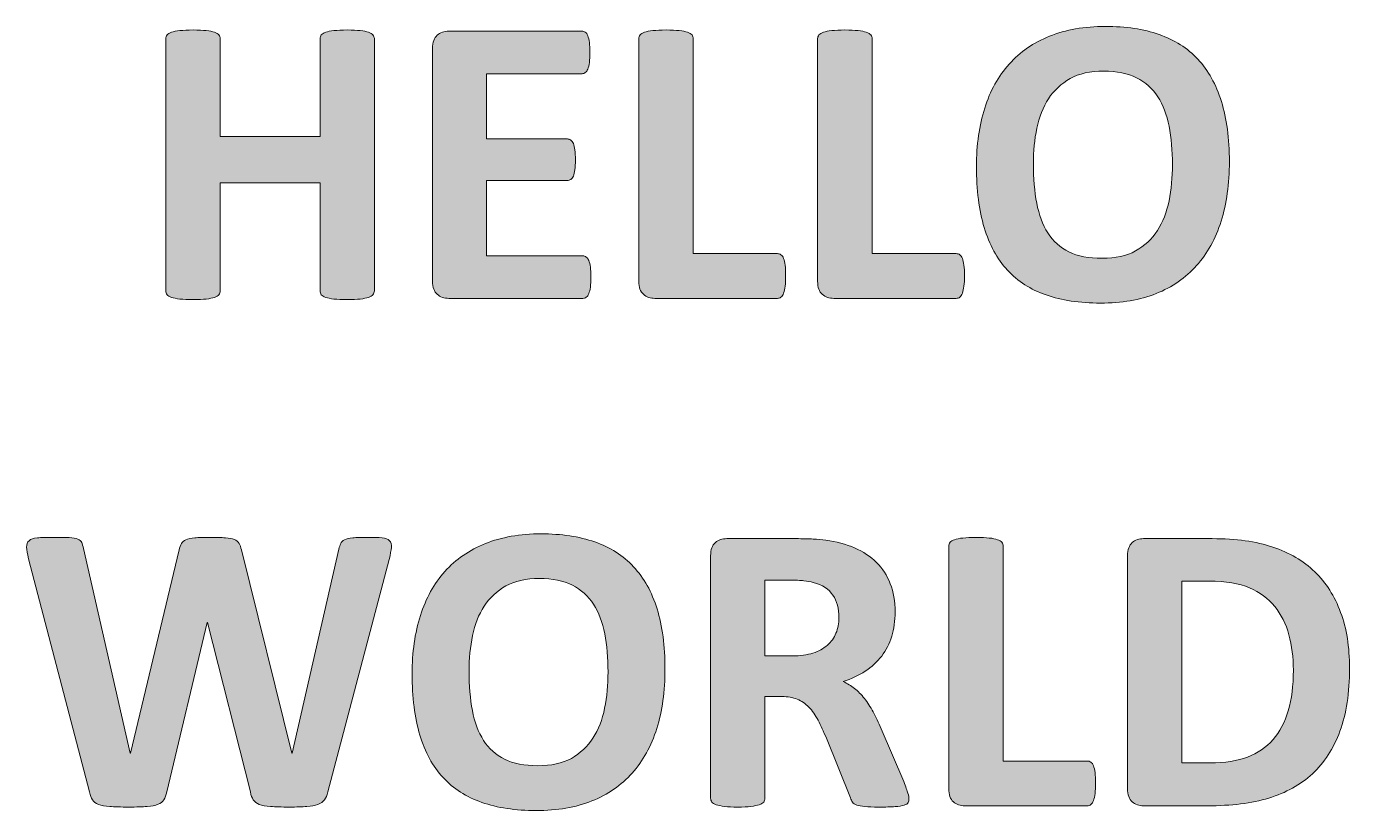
# Model space of a CAD drawing. Header units: inches. Extents: x 1 to 2.04, y -0.96 to -0.34.
import ezdxf

# ---------------------------------------------------------------- set-up
doc = ezdxf.new("R2010")
doc.units = ezdxf.units.IN
doc.header["$MEASUREMENT"] = 0
doc.layers.add('Layer 1', color=7, linetype='Continuous', lineweight=0)

# ---------------------------------------------------------------- blocks, each defined once
blk = doc.blocks.new('Block_0')
at = {"layer": 'Layer 1', "true_color": 0x231f20, "transparency": 33554687}
h = blk.add_hatch(color=250, dxfattribs=at)
h.dxf.hatch_style = 2
edge = h.paths.add_edge_path()
edge.add_spline(control_points=[(1.2745, -0.5493), (1.2745, -0.5504), (1.2741, -0.5514), (1.2734, -0.5523), (1.2727, -0.5531), (1.2716, -0.5538), (1.2699, -0.5544), (1.2683, -0.5549), (1.2661, -0.5554), (1.2634, -0.5557), (1.2607, -0.556), (1.2573, -0.5562), (1.2532, -0.5562), (1.2489, -0.5562), (1.2454, -0.556), (1.2427, -0.5557), (1.2399, -0.5554), (1.2377, -0.5549), (1.2362, -0.5544), (1.2346, -0.5538), (1.2334, -0.5531), (1.2327, -0.5523), (1.232, -0.5514), (1.2317, -0.5504), (1.2317, -0.5493), (1.2317, -0.5493), (1.2317, -0.4642), (1.2317, -0.4642), (1.2317, -0.4642), (1.1529, -0.4642), (1.1529, -0.4642), (1.1529, -0.4642), (1.1529, -0.5493), (1.1529, -0.5493), (1.1529, -0.5504), (1.1526, -0.5514), (1.1519, -0.5523), (1.1513, -0.5531), (1.1501, -0.5538), (1.1485, -0.5544), (1.1469, -0.5549), (1.1447, -0.5554), (1.142, -0.5557), (1.1393, -0.556), (1.1358, -0.5562), (1.1316, -0.5562), (1.1275, -0.5562), (1.124, -0.556), (1.1212, -0.5557), (1.1185, -0.5554), (1.1163, -0.5549), (1.1147, -0.5544), (1.113, -0.5538), (1.1119, -0.5531), (1.1112, -0.5523), (1.1104, -0.5514), (1.1101, -0.5504), (1.1101, -0.5493), (1.1101, -0.5493), (1.1101, -0.3504), (1.1101, -0.3504), (1.1101, -0.3494), (1.1104, -0.3484), (1.1112, -0.3475), (1.1119, -0.3466), (1.113, -0.3459), (1.1147, -0.3454), (1.1163, -0.3448), (1.1185, -0.3444), (1.1212, -0.3441), (1.124, -0.3438), (1.1275, -0.3436), (1.1316, -0.3436), (1.1358, -0.3436), (1.1393, -0.3438), (1.142, -0.3441), (1.1447, -0.3444), (1.1469, -0.3448), (1.1485, -0.3454), (1.1501, -0.3459), (1.1513, -0.3466), (1.1519, -0.3475), (1.1526, -0.3484), (1.1529, -0.3494), (1.1529, -0.3504), (1.1529, -0.3504), (1.1529, -0.4277), (1.1529, -0.4277), (1.1529, -0.4277), (1.2317, -0.4277), (1.2317, -0.4277), (1.2317, -0.4277), (1.2317, -0.3504), (1.2317, -0.3504), (1.2317, -0.3494), (1.232, -0.3484), (1.2327, -0.3475), (1.2334, -0.3466), (1.2346, -0.3459), (1.2362, -0.3454), (1.2377, -0.3448), (1.2399, -0.3444), (1.2427, -0.3441), (1.2454, -0.3438), (1.2489, -0.3436), (1.2532, -0.3436), (1.2573, -0.3436), (1.2607, -0.3438), (1.2634, -0.3441), (1.2661, -0.3444), (1.2683, -0.3448), (1.2699, -0.3454), (1.2716, -0.3459), (1.2727, -0.3466), (1.2734, -0.3475), (1.2741, -0.3484), (1.2745, -0.3494), (1.2745, -0.3504), (1.2745, -0.3504), (1.2745, -0.5493), (1.2745, -0.5493)], knot_values=[0, 0, 0, 0, 1, 1, 1, 2, 2, 2, 3, 3, 3, 4, 4, 4, 5, 5, 5, 6, 6, 6, 7, 7, 7, 8, 8, 8, 9, 9, 9, 10, 10, 10, 11, 11, 11, 12, 12, 12, 13, 13, 13, 14, 14, 14, 15, 15, 15, 16, 16, 16, 17, 17, 17, 18, 18, 18, 19, 19, 19, 20, 20, 20, 21, 21, 21, 22, 22, 22, 23, 23, 23, 24, 24, 24, 25, 25, 25, 26, 26, 26, 27, 27, 27, 28, 28, 28, 29, 29, 29, 30, 30, 30, 31, 31, 31, 32, 32, 32, 33, 33, 33, 34, 34, 34, 35, 35, 35, 36, 36, 36, 37, 37, 37, 38, 38, 38, 39, 39, 39, 40, 40, 40, 40], degree=3, periodic=0)
h = blk.add_hatch(color=250, dxfattribs=at)
h.dxf.hatch_style = 2
edge = h.paths.add_edge_path()
edge.add_spline(control_points=[(1.5987, -0.5373), (1.5987, -0.5405), (1.5986, -0.5433), (1.5983, -0.5455), (1.598, -0.5477), (1.5976, -0.5496), (1.5971, -0.551), (1.5965, -0.5525), (1.5959, -0.5536), (1.595, -0.5542), (1.5942, -0.5549), (1.5933, -0.5552), (1.5922, -0.5552), (1.5922, -0.5552), (1.4957, -0.5552), (1.4957, -0.5552), (1.4921, -0.5552), (1.4891, -0.5541), (1.4866, -0.552), (1.4842, -0.5499), (1.483, -0.5465), (1.483, -0.5417), (1.483, -0.5417), (1.483, -0.3504), (1.483, -0.3504), (1.483, -0.3494), (1.4833, -0.3484), (1.484, -0.3475), (1.4847, -0.3466), (1.4859, -0.3459), (1.4875, -0.3454), (1.4892, -0.3448), (1.4914, -0.3444), (1.4941, -0.3441), (1.4969, -0.3438), (1.5003, -0.3436), (1.5045, -0.3436), (1.5087, -0.3436), (1.5122, -0.3438), (1.5149, -0.3441), (1.5176, -0.3444), (1.5198, -0.3448), (1.5214, -0.3454), (1.523, -0.3459), (1.5242, -0.3466), (1.5249, -0.3475), (1.5256, -0.3484), (1.5259, -0.3494), (1.5259, -0.3504), (1.5259, -0.3504), (1.5259, -0.5199), (1.5259, -0.5199), (1.5259, -0.5199), (1.5922, -0.5199), (1.5922, -0.5199), (1.5933, -0.5199), (1.5942, -0.5202), (1.595, -0.5208), (1.5959, -0.5214), (1.5965, -0.5223), (1.5971, -0.5237), (1.5976, -0.5251), (1.598, -0.5268), (1.5983, -0.5291), (1.5986, -0.5313), (1.5987, -0.534), (1.5987, -0.5373)], knot_values=[0, 0, 0, 0, 1, 1, 1, 2, 2, 2, 3, 3, 3, 4, 4, 4, 5, 5, 5, 6, 6, 6, 7, 7, 7, 8, 8, 8, 9, 9, 9, 10, 10, 10, 11, 11, 11, 12, 12, 12, 13, 13, 13, 14, 14, 14, 15, 15, 15, 16, 16, 16, 17, 17, 17, 18, 18, 18, 19, 19, 19, 20, 20, 20, 21, 21, 21, 22, 22, 22, 22], degree=3, periodic=0)
h = blk.add_hatch(color=250, dxfattribs=at)
h.dxf.hatch_style = 2
edge = h.paths.add_edge_path()
edge.add_spline(control_points=[(1.7397, -0.5373), (1.7397, -0.5405), (1.7395, -0.5433), (1.7392, -0.5455), (1.739, -0.5477), (1.7386, -0.5496), (1.738, -0.551), (1.7375, -0.5525), (1.7368, -0.5536), (1.736, -0.5542), (1.7352, -0.5549), (1.7342, -0.5552), (1.7331, -0.5552), (1.7331, -0.5552), (1.6366, -0.5552), (1.6366, -0.5552), (1.633, -0.5552), (1.63, -0.5541), (1.6276, -0.552), (1.6251, -0.5499), (1.6239, -0.5465), (1.6239, -0.5417), (1.6239, -0.5417), (1.6239, -0.3504), (1.6239, -0.3504), (1.6239, -0.3494), (1.6243, -0.3484), (1.625, -0.3475), (1.6257, -0.3466), (1.6269, -0.3459), (1.6285, -0.3454), (1.6301, -0.3448), (1.6323, -0.3444), (1.6351, -0.3441), (1.6378, -0.3438), (1.6413, -0.3436), (1.6454, -0.3436), (1.6496, -0.3436), (1.6531, -0.3438), (1.6558, -0.3441), (1.6585, -0.3444), (1.6607, -0.3448), (1.6623, -0.3454), (1.664, -0.3459), (1.6651, -0.3466), (1.6658, -0.3475), (1.6665, -0.3484), (1.6669, -0.3494), (1.6669, -0.3504), (1.6669, -0.3504), (1.6669, -0.5199), (1.6669, -0.5199), (1.6669, -0.5199), (1.7331, -0.5199), (1.7331, -0.5199), (1.7342, -0.5199), (1.7352, -0.5202), (1.736, -0.5208), (1.7368, -0.5214), (1.7375, -0.5223), (1.738, -0.5237), (1.7386, -0.5251), (1.739, -0.5268), (1.7392, -0.5291), (1.7395, -0.5313), (1.7397, -0.534), (1.7397, -0.5373)], knot_values=[0, 0, 0, 0, 1, 1, 1, 2, 2, 2, 3, 3, 3, 4, 4, 4, 5, 5, 5, 6, 6, 6, 7, 7, 7, 8, 8, 8, 9, 9, 9, 10, 10, 10, 11, 11, 11, 12, 12, 12, 13, 13, 13, 14, 14, 14, 15, 15, 15, 16, 16, 16, 17, 17, 17, 18, 18, 18, 19, 19, 19, 20, 20, 20, 21, 21, 21, 22, 22, 22, 22], degree=3, periodic=0)
h = blk.add_hatch(color=250, dxfattribs=at)
h.dxf.hatch_style = 2
edge = h.paths.add_edge_path()
edge.add_spline(control_points=[(1.9036, -0.4497), (1.9036, -0.4387), (1.9027, -0.4286), (1.9009, -0.4195), (1.8992, -0.4105), (1.8963, -0.4027), (1.8921, -0.3963), (1.8879, -0.3898), (1.8823, -0.3848), (1.8754, -0.3813), (1.8684, -0.3778), (1.8598, -0.376), (1.8494, -0.376), (1.8388, -0.376), (1.83, -0.378), (1.823, -0.3819), (1.8159, -0.3859), (1.8102, -0.3912), (1.8059, -0.3978), (1.8016, -0.4044), (1.7985, -0.4122), (1.7967, -0.421), (1.7949, -0.4298), (1.794, -0.4392), (1.794, -0.4491), (1.794, -0.4606), (1.7949, -0.4709), (1.7966, -0.4801), (1.7984, -0.4892), (1.8013, -0.4971), (1.8054, -0.5036), (1.8095, -0.5101), (1.8151, -0.5151), (1.822, -0.5185), (1.829, -0.5219), (1.8377, -0.5236), (1.8482, -0.5236), (1.8587, -0.5236), (1.8675, -0.5217), (1.8746, -0.5178), (1.8816, -0.5138), (1.8873, -0.5085), (1.8917, -0.5018), (1.896, -0.4951), (1.8991, -0.4872), (1.9009, -0.4783), (1.9027, -0.4693), (1.9036, -0.4598), (1.9036, -0.4497)], knot_values=[0, 0, 0, 0, 1, 1, 1, 2, 2, 2, 3, 3, 3, 4, 4, 4, 5, 5, 5, 6, 6, 6, 7, 7, 7, 8, 8, 8, 9, 9, 9, 10, 10, 10, 11, 11, 11, 12, 12, 12, 13, 13, 13, 14, 14, 14, 15, 15, 15, 16, 16, 16, 16], degree=3, periodic=0)
edge = h.paths.add_edge_path()
edge.add_spline(control_points=[(1.9485, -0.4474), (1.9485, -0.4649), (1.9463, -0.4805), (1.942, -0.4943), (1.9376, -0.5081), (1.9312, -0.5198), (1.9226, -0.5294), (1.914, -0.539), (1.9034, -0.5463), (1.8908, -0.5514), (1.8781, -0.5564), (1.8635, -0.5589), (1.8469, -0.5589), (1.8305, -0.5589), (1.8162, -0.5568), (1.804, -0.5525), (1.7918, -0.5482), (1.7816, -0.5417), (1.7735, -0.5329), (1.7654, -0.5241), (1.7593, -0.5129), (1.7552, -0.4994), (1.7511, -0.4858), (1.7491, -0.4697), (1.7491, -0.4512), (1.7491, -0.4341), (1.7513, -0.4188), (1.7556, -0.4052), (1.7599, -0.3916), (1.7664, -0.38), (1.775, -0.3705), (1.7835, -0.3609), (1.7941, -0.3536), (1.8068, -0.3485), (1.8194, -0.3434), (1.8341, -0.3408), (1.8508, -0.3408), (1.8668, -0.3408), (1.8808, -0.3429), (1.8931, -0.3472), (1.9053, -0.3514), (1.9155, -0.3579), (1.9237, -0.3667), (1.9318, -0.3755), (1.938, -0.3866), (1.9422, -0.4), (1.9464, -0.4134), (1.9485, -0.4292), (1.9485, -0.4474)], knot_values=[0, 0, 0, 0, 1, 1, 1, 2, 2, 2, 3, 3, 3, 4, 4, 4, 5, 5, 5, 6, 6, 6, 7, 7, 7, 8, 8, 8, 9, 9, 9, 10, 10, 10, 11, 11, 11, 12, 12, 12, 13, 13, 13, 14, 14, 14, 15, 15, 15, 16, 16, 16, 16], degree=3, periodic=0)
h = blk.add_hatch(color=250, dxfattribs=at)
h.dxf.hatch_style = 2
edge = h.paths.add_edge_path()
edge.add_spline(control_points=[(1.4452, -0.5384), (1.4452, -0.5416), (1.4451, -0.5442), (1.4448, -0.5463), (1.4445, -0.5484), (1.4441, -0.5501), (1.4436, -0.5514), (1.443, -0.5527), (1.4424, -0.5537), (1.4416, -0.5543), (1.4407, -0.5549), (1.4398, -0.5552), (1.4389, -0.5552), (1.4389, -0.5552), (1.3331, -0.5552), (1.3331, -0.5552), (1.3295, -0.5552), (1.3265, -0.5541), (1.324, -0.552), (1.3216, -0.5499), (1.3204, -0.5465), (1.3204, -0.5417), (1.3204, -0.5417), (1.3204, -0.3581), (1.3204, -0.3581), (1.3204, -0.3533), (1.3216, -0.3499), (1.324, -0.3478), (1.3265, -0.3456), (1.3295, -0.3446), (1.3331, -0.3446), (1.3331, -0.3446), (1.4382, -0.3446), (1.4382, -0.3446), (1.4392, -0.3446), (1.4401, -0.3448), (1.4408, -0.3454), (1.4416, -0.3459), (1.4422, -0.3469), (1.4428, -0.3482), (1.4433, -0.3496), (1.4437, -0.3513), (1.444, -0.3534), (1.4443, -0.3556), (1.4444, -0.3582), (1.4444, -0.3615), (1.4444, -0.3645), (1.4443, -0.3671), (1.444, -0.3692), (1.4437, -0.3714), (1.4433, -0.3731), (1.4428, -0.3744), (1.4422, -0.3757), (1.4416, -0.3766), (1.4408, -0.3772), (1.4401, -0.3778), (1.4392, -0.3781), (1.4382, -0.3781), (1.4382, -0.3781), (1.363, -0.3781), (1.363, -0.3781), (1.363, -0.3781), (1.363, -0.4295), (1.363, -0.4295), (1.363, -0.4295), (1.4267, -0.4295), (1.4267, -0.4295), (1.4276, -0.4295), (1.4285, -0.4298), (1.4293, -0.4304), (1.4302, -0.431), (1.4308, -0.432), (1.4314, -0.4332), (1.4319, -0.4344), (1.4323, -0.4361), (1.4326, -0.4382), (1.4329, -0.4404), (1.433, -0.4429), (1.433, -0.446), (1.433, -0.4491), (1.4329, -0.4517), (1.4326, -0.4538), (1.4323, -0.4559), (1.4319, -0.4575), (1.4314, -0.4588), (1.4308, -0.46), (1.4302, -0.4609), (1.4293, -0.4614), (1.4285, -0.462), (1.4276, -0.4623), (1.4267, -0.4623), (1.4267, -0.4623), (1.363, -0.4623), (1.363, -0.4623), (1.363, -0.4623), (1.363, -0.5217), (1.363, -0.5217), (1.363, -0.5217), (1.4389, -0.5217), (1.4389, -0.5217), (1.4398, -0.5217), (1.4407, -0.522), (1.4416, -0.5226), (1.4424, -0.5232), (1.443, -0.5241), (1.4436, -0.5254), (1.4441, -0.5267), (1.4445, -0.5284), (1.4448, -0.5305), (1.4451, -0.5326), (1.4452, -0.5353), (1.4452, -0.5384)], knot_values=[0, 0, 0, 0, 1, 1, 1, 2, 2, 2, 3, 3, 3, 4, 4, 4, 5, 5, 5, 6, 6, 6, 7, 7, 7, 8, 8, 8, 9, 9, 9, 10, 10, 10, 11, 11, 11, 12, 12, 12, 13, 13, 13, 14, 14, 14, 15, 15, 15, 16, 16, 16, 17, 17, 17, 18, 18, 18, 19, 19, 19, 20, 20, 20, 21, 21, 21, 22, 22, 22, 23, 23, 23, 24, 24, 24, 25, 25, 25, 26, 26, 26, 27, 27, 27, 28, 28, 28, 29, 29, 29, 30, 30, 30, 31, 31, 31, 32, 32, 32, 33, 33, 33, 34, 34, 34, 35, 35, 35, 36, 36, 36, 37, 37, 37, 37], degree=3, periodic=0)
h = blk.add_hatch(color=250, dxfattribs=at)
h.dxf.hatch_style = 2
edge = h.paths.add_edge_path()
edge.add_spline(control_points=[(1.2379, -0.9443), (1.2372, -0.9469), (1.2363, -0.949), (1.2352, -0.9505), (1.234, -0.9521), (1.2323, -0.9533), (1.23, -0.9541), (1.2278, -0.9549), (1.2248, -0.9555), (1.2213, -0.9558), (1.2177, -0.956), (1.2131, -0.9562), (1.2076, -0.9562), (1.2014, -0.9562), (1.1964, -0.956), (1.1927, -0.9558), (1.189, -0.9555), (1.186, -0.9549), (1.1838, -0.9541), (1.1817, -0.9533), (1.1801, -0.9521), (1.1791, -0.9505), (1.1781, -0.949), (1.1774, -0.9469), (1.1768, -0.9443), (1.1768, -0.9443), (1.1431, -0.8108), (1.1431, -0.8108), (1.1431, -0.8108), (1.1428, -0.8108), (1.1428, -0.8108), (1.1428, -0.8108), (1.1109, -0.9443), (1.1109, -0.9443), (1.1104, -0.9468), (1.1096, -0.9488), (1.1086, -0.9504), (1.1077, -0.952), (1.1061, -0.9532), (1.104, -0.954), (1.1019, -0.9549), (1.099, -0.9555), (1.0954, -0.9558), (1.0917, -0.956), (1.0869, -0.9562), (1.081, -0.9562), (1.0747, -0.9562), (1.0696, -0.956), (1.0659, -0.9558), (1.0622, -0.9555), (1.0592, -0.9549), (1.057, -0.9541), (1.0549, -0.9533), (1.0533, -0.9521), (1.0523, -0.9505), (1.0513, -0.949), (1.0505, -0.9469), (1.0499, -0.9443), (1.0499, -0.9443), (1.002, -0.7605), (1.002, -0.7605), (1.001, -0.7566), (1.0005, -0.7536), (1.0004, -0.7513), (1.0003, -0.7491), (1.0009, -0.7474), (1.0023, -0.7462), (1.0036, -0.745), (1.0058, -0.7443), (1.0089, -0.744), (1.012, -0.7437), (1.0163, -0.7436), (1.0219, -0.7436), (1.027, -0.7436), (1.031, -0.7437), (1.034, -0.7438), (1.037, -0.744), (1.0392, -0.7444), (1.0408, -0.745), (1.0423, -0.7456), (1.0433, -0.7464), (1.0439, -0.7476), (1.0444, -0.7487), (1.0448, -0.7503), (1.0452, -0.7524), (1.0452, -0.7524), (1.0821, -0.9137), (1.0821, -0.9137), (1.0821, -0.9137), (1.0823, -0.9137), (1.0823, -0.9137), (1.0823, -0.9137), (1.1207, -0.7535), (1.1207, -0.7535), (1.1211, -0.7515), (1.1217, -0.7498), (1.1224, -0.7485), (1.1231, -0.7472), (1.1243, -0.7462), (1.126, -0.7455), (1.1276, -0.7448), (1.13, -0.7443), (1.1329, -0.744), (1.1358, -0.7437), (1.1397, -0.7436), (1.1446, -0.7436), (1.1498, -0.7436), (1.154, -0.7437), (1.1571, -0.7439), (1.1601, -0.7441), (1.1625, -0.7446), (1.1642, -0.7453), (1.1659, -0.746), (1.1671, -0.747), (1.1679, -0.7483), (1.1686, -0.7496), (1.1692, -0.7514), (1.1697, -0.7535), (1.1697, -0.7535), (1.2094, -0.9137), (1.2094, -0.9137), (1.2094, -0.9137), (1.2097, -0.9137), (1.2097, -0.9137), (1.2097, -0.9137), (1.2466, -0.7529), (1.2466, -0.7529), (1.247, -0.7511), (1.2474, -0.7496), (1.248, -0.7484), (1.2485, -0.7472), (1.2495, -0.7462), (1.251, -0.7455), (1.2526, -0.7448), (1.2547, -0.7443), (1.2576, -0.744), (1.2604, -0.7437), (1.2643, -0.7436), (1.2694, -0.7436), (1.2742, -0.7436), (1.2779, -0.7437), (1.2806, -0.744), (1.2832, -0.7443), (1.2852, -0.745), (1.2864, -0.7462), (1.2876, -0.7474), (1.2881, -0.7492), (1.2879, -0.7515), (1.2877, -0.7538), (1.2872, -0.757), (1.2862, -0.761), (1.2862, -0.761), (1.2379, -0.9443), (1.2379, -0.9443)], knot_values=[0, 0, 0, 0, 1, 1, 1, 2, 2, 2, 3, 3, 3, 4, 4, 4, 5, 5, 5, 6, 6, 6, 7, 7, 7, 8, 8, 8, 9, 9, 9, 10, 10, 10, 11, 11, 11, 12, 12, 12, 13, 13, 13, 14, 14, 14, 15, 15, 15, 16, 16, 16, 17, 17, 17, 18, 18, 18, 19, 19, 19, 20, 20, 20, 21, 21, 21, 22, 22, 22, 23, 23, 23, 24, 24, 24, 25, 25, 25, 26, 26, 26, 27, 27, 27, 28, 28, 28, 29, 29, 29, 30, 30, 30, 31, 31, 31, 32, 32, 32, 33, 33, 33, 34, 34, 34, 35, 35, 35, 36, 36, 36, 37, 37, 37, 38, 38, 38, 39, 39, 39, 40, 40, 40, 41, 41, 41, 42, 42, 42, 43, 43, 43, 44, 44, 44, 45, 45, 45, 46, 46, 46, 47, 47, 47, 48, 48, 48, 49, 49, 49, 50, 50, 50, 51, 51, 51, 51], degree=3, periodic=0)
h = blk.add_hatch(color=250, dxfattribs=at)
h.dxf.hatch_style = 2
edge = h.paths.add_edge_path()
edge.add_spline(control_points=[(1.4587, -0.8497), (1.4587, -0.8387), (1.4579, -0.8286), (1.4561, -0.8195), (1.4544, -0.8105), (1.4514, -0.8027), (1.4473, -0.7963), (1.4431, -0.7898), (1.4375, -0.7848), (1.4306, -0.7813), (1.4236, -0.7778), (1.4149, -0.776), (1.4045, -0.776), (1.394, -0.776), (1.3852, -0.778), (1.3782, -0.7819), (1.3711, -0.7859), (1.3654, -0.7912), (1.3611, -0.7978), (1.3567, -0.8044), (1.3537, -0.8121), (1.3519, -0.821), (1.3501, -0.8298), (1.3492, -0.8392), (1.3492, -0.8491), (1.3492, -0.8606), (1.3501, -0.8709), (1.3518, -0.8801), (1.3535, -0.8892), (1.3565, -0.8971), (1.3606, -0.9036), (1.3647, -0.9101), (1.3702, -0.9151), (1.3772, -0.9185), (1.3841, -0.9219), (1.3929, -0.9236), (1.4034, -0.9236), (1.4139, -0.9236), (1.4227, -0.9217), (1.4298, -0.9178), (1.4368, -0.9138), (1.4425, -0.9085), (1.4468, -0.9018), (1.4512, -0.8951), (1.4543, -0.8872), (1.456, -0.8783), (1.4578, -0.8693), (1.4587, -0.8598), (1.4587, -0.8497)], knot_values=[0, 0, 0, 0, 1, 1, 1, 2, 2, 2, 3, 3, 3, 4, 4, 4, 5, 5, 5, 6, 6, 6, 7, 7, 7, 8, 8, 8, 9, 9, 9, 10, 10, 10, 11, 11, 11, 12, 12, 12, 13, 13, 13, 14, 14, 14, 15, 15, 15, 16, 16, 16, 16], degree=3, periodic=0)
edge = h.paths.add_edge_path()
edge.add_spline(control_points=[(1.5036, -0.8474), (1.5036, -0.8649), (1.5015, -0.8805), (1.4971, -0.8943), (1.4928, -0.9081), (1.4863, -0.9198), (1.4778, -0.9294), (1.4692, -0.939), (1.4586, -0.9463), (1.4459, -0.9514), (1.4333, -0.9564), (1.4187, -0.9589), (1.4021, -0.9589), (1.3857, -0.9589), (1.3714, -0.9568), (1.3592, -0.9525), (1.347, -0.9482), (1.3368, -0.9417), (1.3287, -0.9329), (1.3205, -0.9241), (1.3144, -0.9129), (1.3104, -0.8994), (1.3063, -0.8858), (1.3043, -0.8697), (1.3043, -0.8512), (1.3043, -0.8341), (1.3064, -0.8188), (1.3108, -0.8052), (1.3151, -0.7916), (1.3216, -0.78), (1.3301, -0.7705), (1.3387, -0.7609), (1.3493, -0.7536), (1.362, -0.7485), (1.3746, -0.7434), (1.3893, -0.7408), (1.406, -0.7408), (1.4219, -0.7408), (1.436, -0.7429), (1.4482, -0.7472), (1.4604, -0.7514), (1.4706, -0.7579), (1.4788, -0.7667), (1.487, -0.7755), (1.4932, -0.7866), (1.4974, -0.8), (1.5016, -0.8134), (1.5036, -0.8292), (1.5036, -0.8474)], knot_values=[0, 0, 0, 0, 1, 1, 1, 2, 2, 2, 3, 3, 3, 4, 4, 4, 5, 5, 5, 6, 6, 6, 7, 7, 7, 8, 8, 8, 9, 9, 9, 10, 10, 10, 11, 11, 11, 12, 12, 12, 13, 13, 13, 14, 14, 14, 15, 15, 15, 16, 16, 16, 16], degree=3, periodic=0)
h = blk.add_hatch(color=250, dxfattribs=at)
h.dxf.hatch_style = 2
edge = h.paths.add_edge_path()
edge.add_spline(control_points=[(1.6407, -0.8067), (1.6407, -0.7998), (1.6391, -0.7939), (1.636, -0.7892), (1.6328, -0.7844), (1.6277, -0.781), (1.6205, -0.7791), (1.6183, -0.7785), (1.6159, -0.7781), (1.6131, -0.7778), (1.6103, -0.7775), (1.6065, -0.7773), (1.6016, -0.7773), (1.6016, -0.7773), (1.5824, -0.7773), (1.5824, -0.7773), (1.5824, -0.7773), (1.5824, -0.837), (1.5824, -0.837), (1.5824, -0.837), (1.6042, -0.837), (1.6042, -0.837), (1.6103, -0.837), (1.6156, -0.8363), (1.6202, -0.8348), (1.6247, -0.8334), (1.6285, -0.8313), (1.6316, -0.8286), (1.6346, -0.826), (1.6369, -0.8228), (1.6384, -0.8191), (1.6399, -0.8154), (1.6407, -0.8113), (1.6407, -0.8067)], knot_values=[0, 0, 0, 0, 1, 1, 1, 2, 2, 2, 3, 3, 3, 4, 4, 4, 5, 5, 5, 6, 6, 6, 7, 7, 7, 8, 8, 8, 9, 9, 9, 10, 10, 10, 11, 11, 11, 11], degree=3, periodic=0)
edge = h.paths.add_edge_path()
edge.add_spline(control_points=[(1.6959, -0.9497), (1.6959, -0.9508), (1.6957, -0.9519), (1.6952, -0.9527), (1.6948, -0.9535), (1.6938, -0.9542), (1.6921, -0.9547), (1.6905, -0.9552), (1.6881, -0.9556), (1.685, -0.9558), (1.6818, -0.9561), (1.6775, -0.9562), (1.6721, -0.9562), (1.6675, -0.9562), (1.6639, -0.9561), (1.6612, -0.9558), (1.6585, -0.9556), (1.6563, -0.9552), (1.6548, -0.9546), (1.6532, -0.954), (1.6521, -0.9533), (1.6514, -0.9523), (1.6508, -0.9514), (1.6502, -0.9503), (1.6498, -0.949), (1.6498, -0.949), (1.6309, -0.902), (1.6309, -0.902), (1.6286, -0.8966), (1.6264, -0.8919), (1.6243, -0.8878), (1.6221, -0.8837), (1.6197, -0.8802), (1.617, -0.8775), (1.6144, -0.8747), (1.6113, -0.8726), (1.6078, -0.8712), (1.6043, -0.8698), (1.6003, -0.8691), (1.5958, -0.8691), (1.5958, -0.8691), (1.5824, -0.8691), (1.5824, -0.8691), (1.5824, -0.8691), (1.5824, -0.9493), (1.5824, -0.9493), (1.5824, -0.9504), (1.5821, -0.9514), (1.5814, -0.9523), (1.5807, -0.9531), (1.5795, -0.9538), (1.5779, -0.9544), (1.5762, -0.9549), (1.5741, -0.9553), (1.5714, -0.9557), (1.5686, -0.956), (1.5652, -0.9562), (1.5609, -0.9562), (1.5568, -0.9562), (1.5534, -0.956), (1.5506, -0.9557), (1.5478, -0.9553), (1.5456, -0.9549), (1.544, -0.9544), (1.5424, -0.9538), (1.5412, -0.9531), (1.5406, -0.9523), (1.5399, -0.9514), (1.5396, -0.9504), (1.5396, -0.9493), (1.5396, -0.9493), (1.5396, -0.7581), (1.5396, -0.7581), (1.5396, -0.7533), (1.5408, -0.7499), (1.5433, -0.7477), (1.5457, -0.7456), (1.5487, -0.7446), (1.5523, -0.7446), (1.5523, -0.7446), (1.6068, -0.7446), (1.6068, -0.7446), (1.6124, -0.7446), (1.6169, -0.7447), (1.6205, -0.7449), (1.6241, -0.7451), (1.6273, -0.7454), (1.6303, -0.7457), (1.6387, -0.7469), (1.6464, -0.749), (1.6531, -0.7519), (1.6599, -0.7548), (1.6657, -0.7587), (1.6704, -0.7634), (1.6751, -0.7681), (1.6787, -0.7737), (1.6812, -0.7801), (1.6837, -0.7866), (1.685, -0.794), (1.685, -0.8024), (1.685, -0.8094), (1.6841, -0.8158), (1.6823, -0.8216), (1.6805, -0.8274), (1.6779, -0.8326), (1.6744, -0.8372), (1.6709, -0.8417), (1.6666, -0.8457), (1.6615, -0.8491), (1.6564, -0.8524), (1.6506, -0.8551), (1.6441, -0.8572), (1.6473, -0.8587), (1.6502, -0.8606), (1.653, -0.8627), (1.6557, -0.8649), (1.6584, -0.8675), (1.6608, -0.8706), (1.6632, -0.8737), (1.6655, -0.8773), (1.6677, -0.8812), (1.6699, -0.8852), (1.672, -0.8896), (1.6741, -0.8946), (1.6741, -0.8946), (1.6918, -0.9361), (1.6918, -0.9361), (1.6934, -0.9403), (1.6945, -0.9433), (1.6951, -0.9452), (1.6956, -0.9471), (1.6959, -0.9486), (1.6959, -0.9497)], knot_values=[0, 0, 0, 0, 1, 1, 1, 2, 2, 2, 3, 3, 3, 4, 4, 4, 5, 5, 5, 6, 6, 6, 7, 7, 7, 8, 8, 8, 9, 9, 9, 10, 10, 10, 11, 11, 11, 12, 12, 12, 13, 13, 13, 14, 14, 14, 15, 15, 15, 16, 16, 16, 17, 17, 17, 18, 18, 18, 19, 19, 19, 20, 20, 20, 21, 21, 21, 22, 22, 22, 23, 23, 23, 24, 24, 24, 25, 25, 25, 26, 26, 26, 27, 27, 27, 28, 28, 28, 29, 29, 29, 30, 30, 30, 31, 31, 31, 32, 32, 32, 33, 33, 33, 34, 34, 34, 35, 35, 35, 36, 36, 36, 37, 37, 37, 38, 38, 38, 39, 39, 39, 40, 40, 40, 41, 41, 41, 42, 42, 42, 43, 43, 43, 44, 44, 44, 44], degree=3, periodic=0)
h = blk.add_hatch(color=250, dxfattribs=at)
h.dxf.hatch_style = 2
edge = h.paths.add_edge_path()
edge.add_spline(control_points=[(1.843, -0.9373), (1.843, -0.9405), (1.8429, -0.9433), (1.8426, -0.9455), (1.8423, -0.9477), (1.8419, -0.9496), (1.8414, -0.951), (1.8408, -0.9525), (1.8402, -0.9536), (1.8393, -0.9542), (1.8385, -0.9549), (1.8376, -0.9552), (1.8365, -0.9552), (1.8365, -0.9552), (1.74, -0.9552), (1.74, -0.9552), (1.7364, -0.9552), (1.7334, -0.9541), (1.7309, -0.952), (1.7285, -0.9499), (1.7273, -0.9465), (1.7273, -0.9417), (1.7273, -0.9417), (1.7273, -0.7504), (1.7273, -0.7504), (1.7273, -0.7493), (1.7276, -0.7484), (1.7283, -0.7475), (1.729, -0.7466), (1.7302, -0.7459), (1.7318, -0.7454), (1.7335, -0.7448), (1.7357, -0.7444), (1.7384, -0.7441), (1.7412, -0.7438), (1.7446, -0.7436), (1.7488, -0.7436), (1.753, -0.7436), (1.7565, -0.7438), (1.7592, -0.7441), (1.7619, -0.7444), (1.7641, -0.7448), (1.7657, -0.7454), (1.7673, -0.7459), (1.7685, -0.7466), (1.7692, -0.7475), (1.7699, -0.7484), (1.7703, -0.7493), (1.7703, -0.7504), (1.7703, -0.7504), (1.7703, -0.9199), (1.7703, -0.9199), (1.7703, -0.9199), (1.8365, -0.9199), (1.8365, -0.9199), (1.8376, -0.9199), (1.8385, -0.9202), (1.8393, -0.9208), (1.8402, -0.9214), (1.8408, -0.9223), (1.8414, -0.9237), (1.8419, -0.925), (1.8423, -0.9268), (1.8426, -0.9291), (1.8429, -0.9313), (1.843, -0.934), (1.843, -0.9373)], knot_values=[0, 0, 0, 0, 1, 1, 1, 2, 2, 2, 3, 3, 3, 4, 4, 4, 5, 5, 5, 6, 6, 6, 7, 7, 7, 8, 8, 8, 9, 9, 9, 10, 10, 10, 11, 11, 11, 12, 12, 12, 13, 13, 13, 14, 14, 14, 15, 15, 15, 16, 16, 16, 17, 17, 17, 18, 18, 18, 19, 19, 19, 20, 20, 20, 21, 21, 21, 22, 22, 22, 22], degree=3, periodic=0)
h = blk.add_hatch(color=250, dxfattribs=at)
h.dxf.hatch_style = 2
edge = h.paths.add_edge_path()
edge.add_spline(control_points=[(1.9989, -0.8483), (1.9989, -0.8383), (1.9978, -0.829), (1.9954, -0.8204), (1.9931, -0.8118), (1.9894, -0.8044), (1.9842, -0.7981), (1.979, -0.7918), (1.9724, -0.7869), (1.9643, -0.7834), (1.9563, -0.7799), (1.9457, -0.7781), (1.9325, -0.7781), (1.9325, -0.7781), (1.9109, -0.7781), (1.9109, -0.7781), (1.9109, -0.7781), (1.9109, -0.9213), (1.9109, -0.9213), (1.9109, -0.9213), (1.9332, -0.9213), (1.9332, -0.9213), (1.9449, -0.9213), (1.9548, -0.9198), (1.9628, -0.9168), (1.9708, -0.9137), (1.9775, -0.9092), (1.9829, -0.903), (1.9883, -0.8969), (1.9923, -0.8893), (1.9949, -0.8802), (1.9976, -0.871), (1.9989, -0.8604), (1.9989, -0.8483)], knot_values=[0, 0, 0, 0, 1, 1, 1, 2, 2, 2, 3, 3, 3, 4, 4, 4, 5, 5, 5, 6, 6, 6, 7, 7, 7, 8, 8, 8, 9, 9, 9, 10, 10, 10, 11, 11, 11, 11], degree=3, periodic=0)
edge = h.paths.add_edge_path()
edge.add_spline(control_points=[(2.0432, -0.8468), (2.0432, -0.8661), (2.0407, -0.8826), (2.0356, -0.8963), (2.0306, -0.9101), (2.0233, -0.9213), (2.0139, -0.93), (2.0045, -0.9386), (1.993, -0.945), (1.9795, -0.9491), (1.966, -0.9532), (1.9499, -0.9552), (1.9312, -0.9552), (1.9312, -0.9552), (1.8809, -0.9552), (1.8809, -0.9552), (1.8773, -0.9552), (1.8743, -0.9541), (1.8719, -0.952), (1.8695, -0.9499), (1.8682, -0.9465), (1.8682, -0.9417), (1.8682, -0.9417), (1.8682, -0.7581), (1.8682, -0.7581), (1.8682, -0.7533), (1.8695, -0.7499), (1.8719, -0.7477), (1.8743, -0.7456), (1.8773, -0.7446), (1.8809, -0.7446), (1.8809, -0.7446), (1.935, -0.7446), (1.935, -0.7446), (1.9537, -0.7446), (1.9697, -0.7468), (1.9827, -0.7512), (1.9958, -0.7556), (2.0068, -0.7621), (2.0158, -0.7707), (2.0247, -0.7793), (2.0315, -0.79), (2.0362, -0.8027), (2.0409, -0.8154), (2.0432, -0.8301), (2.0432, -0.8468)], knot_values=[0, 0, 0, 0, 1, 1, 1, 2, 2, 2, 3, 3, 3, 4, 4, 4, 5, 5, 5, 6, 6, 6, 7, 7, 7, 8, 8, 8, 9, 9, 9, 10, 10, 10, 11, 11, 11, 12, 12, 12, 13, 13, 13, 14, 14, 14, 15, 15, 15, 15], degree=3, periodic=0)
at = {"layer": 'Layer 1'}
for points, knots in [([(1.2745, -0.5493), (1.2745, -0.5504), (1.2741, -0.5514), (1.2734, -0.5523), (1.2727, -0.5531), (1.2716, -0.5538), (1.2699, -0.5544), (1.2683, -0.5549), (1.2661, -0.5554), (1.2634, -0.5557), (1.2607, -0.556), (1.2573, -0.5562), (1.2532, -0.5562), (1.2489, -0.5562), (1.2454, -0.556), (1.2427, -0.5557), (1.2399, -0.5554), (1.2377, -0.5549), (1.2362, -0.5544), (1.2346, -0.5538), (1.2334, -0.5531), (1.2327, -0.5523), (1.232, -0.5514), (1.2317, -0.5504), (1.2317, -0.5493), (1.2317, -0.5493), (1.2317, -0.4642), (1.2317, -0.4642), (1.2317, -0.4642), (1.1529, -0.4642), (1.1529, -0.4642), (1.1529, -0.4642), (1.1529, -0.5493), (1.1529, -0.5493), (1.1529, -0.5504), (1.1526, -0.5514), (1.1519, -0.5523), (1.1513, -0.5531), (1.1501, -0.5538), (1.1485, -0.5544), (1.1469, -0.5549), (1.1447, -0.5554), (1.142, -0.5557), (1.1393, -0.556), (1.1358, -0.5562), (1.1316, -0.5562), (1.1275, -0.5562), (1.124, -0.556), (1.1212, -0.5557), (1.1185, -0.5554), (1.1163, -0.5549), (1.1147, -0.5544), (1.113, -0.5538), (1.1119, -0.5531), (1.1112, -0.5523), (1.1104, -0.5514), (1.1101, -0.5504), (1.1101, -0.5493), (1.1101, -0.5493), (1.1101, -0.3504), (1.1101, -0.3504), (1.1101, -0.3494), (1.1104, -0.3484), (1.1112, -0.3475), (1.1119, -0.3466), (1.113, -0.3459), (1.1147, -0.3454), (1.1163, -0.3448), (1.1185, -0.3444), (1.1212, -0.3441), (1.124, -0.3438), (1.1275, -0.3436), (1.1316, -0.3436), (1.1358, -0.3436), (1.1393, -0.3438), (1.142, -0.3441), (1.1447, -0.3444), (1.1469, -0.3448), (1.1485, -0.3454), (1.1501, -0.3459), (1.1513, -0.3466), (1.1519, -0.3475), (1.1526, -0.3484), (1.1529, -0.3494), (1.1529, -0.3504), (1.1529, -0.3504), (1.1529, -0.4277), (1.1529, -0.4277), (1.1529, -0.4277), (1.2317, -0.4277), (1.2317, -0.4277), (1.2317, -0.4277), (1.2317, -0.3504), (1.2317, -0.3504), (1.2317, -0.3494), (1.232, -0.3484), (1.2327, -0.3475), (1.2334, -0.3466), (1.2346, -0.3459), (1.2362, -0.3454), (1.2377, -0.3448), (1.2399, -0.3444), (1.2427, -0.3441), (1.2454, -0.3438), (1.2489, -0.3436), (1.2532, -0.3436), (1.2573, -0.3436), (1.2607, -0.3438), (1.2634, -0.3441), (1.2661, -0.3444), (1.2683, -0.3448), (1.2699, -0.3454), (1.2716, -0.3459), (1.2727, -0.3466), (1.2734, -0.3475), (1.2741, -0.3484), (1.2745, -0.3494), (1.2745, -0.3504), (1.2745, -0.3504), (1.2745, -0.5493), (1.2745, -0.5493)], [0, 0, 0, 0, 1, 1, 1, 2, 2, 2, 3, 3, 3, 4, 4, 4, 5, 5, 5, 6, 6, 6, 7, 7, 7, 8, 8, 8, 9, 9, 9, 10, 10, 10, 11, 11, 11, 12, 12, 12, 13, 13, 13, 14, 14, 14, 15, 15, 15, 16, 16, 16, 17, 17, 17, 18, 18, 18, 19, 19, 19, 20, 20, 20, 21, 21, 21, 22, 22, 22, 23, 23, 23, 24, 24, 24, 25, 25, 25, 26, 26, 26, 27, 27, 27, 28, 28, 28, 29, 29, 29, 30, 30, 30, 31, 31, 31, 32, 32, 32, 33, 33, 33, 34, 34, 34, 35, 35, 35, 36, 36, 36, 37, 37, 37, 38, 38, 38, 39, 39, 39, 40, 40, 40, 40]), ([(1.5987, -0.5373), (1.5987, -0.5405), (1.5986, -0.5433), (1.5983, -0.5455), (1.598, -0.5477), (1.5976, -0.5496), (1.5971, -0.551), (1.5965, -0.5525), (1.5959, -0.5536), (1.595, -0.5542), (1.5942, -0.5549), (1.5933, -0.5552), (1.5922, -0.5552), (1.5922, -0.5552), (1.4957, -0.5552), (1.4957, -0.5552), (1.4921, -0.5552), (1.4891, -0.5541), (1.4866, -0.552), (1.4842, -0.5499), (1.483, -0.5465), (1.483, -0.5417), (1.483, -0.5417), (1.483, -0.3504), (1.483, -0.3504), (1.483, -0.3494), (1.4833, -0.3484), (1.484, -0.3475), (1.4847, -0.3466), (1.4859, -0.3459), (1.4875, -0.3454), (1.4892, -0.3448), (1.4914, -0.3444), (1.4941, -0.3441), (1.4969, -0.3438), (1.5003, -0.3436), (1.5045, -0.3436), (1.5087, -0.3436), (1.5122, -0.3438), (1.5149, -0.3441), (1.5176, -0.3444), (1.5198, -0.3448), (1.5214, -0.3454), (1.523, -0.3459), (1.5242, -0.3466), (1.5249, -0.3475), (1.5256, -0.3484), (1.5259, -0.3494), (1.5259, -0.3504), (1.5259, -0.3504), (1.5259, -0.5199), (1.5259, -0.5199), (1.5259, -0.5199), (1.5922, -0.5199), (1.5922, -0.5199), (1.5933, -0.5199), (1.5942, -0.5202), (1.595, -0.5208), (1.5959, -0.5214), (1.5965, -0.5223), (1.5971, -0.5237), (1.5976, -0.5251), (1.598, -0.5268), (1.5983, -0.5291), (1.5986, -0.5313), (1.5987, -0.534), (1.5987, -0.5373)], [0, 0, 0, 0, 1, 1, 1, 2, 2, 2, 3, 3, 3, 4, 4, 4, 5, 5, 5, 6, 6, 6, 7, 7, 7, 8, 8, 8, 9, 9, 9, 10, 10, 10, 11, 11, 11, 12, 12, 12, 13, 13, 13, 14, 14, 14, 15, 15, 15, 16, 16, 16, 17, 17, 17, 18, 18, 18, 19, 19, 19, 20, 20, 20, 21, 21, 21, 22, 22, 22, 22]), ([(1.7397, -0.5373), (1.7397, -0.5405), (1.7395, -0.5433), (1.7392, -0.5455), (1.739, -0.5477), (1.7386, -0.5496), (1.738, -0.551), (1.7375, -0.5525), (1.7368, -0.5536), (1.736, -0.5542), (1.7352, -0.5549), (1.7342, -0.5552), (1.7331, -0.5552), (1.7331, -0.5552), (1.6366, -0.5552), (1.6366, -0.5552), (1.633, -0.5552), (1.63, -0.5541), (1.6276, -0.552), (1.6251, -0.5499), (1.6239, -0.5465), (1.6239, -0.5417), (1.6239, -0.5417), (1.6239, -0.3504), (1.6239, -0.3504), (1.6239, -0.3494), (1.6243, -0.3484), (1.625, -0.3475), (1.6257, -0.3466), (1.6269, -0.3459), (1.6285, -0.3454), (1.6301, -0.3448), (1.6323, -0.3444), (1.6351, -0.3441), (1.6378, -0.3438), (1.6413, -0.3436), (1.6454, -0.3436), (1.6496, -0.3436), (1.6531, -0.3438), (1.6558, -0.3441), (1.6585, -0.3444), (1.6607, -0.3448), (1.6623, -0.3454), (1.664, -0.3459), (1.6651, -0.3466), (1.6658, -0.3475), (1.6665, -0.3484), (1.6669, -0.3494), (1.6669, -0.3504), (1.6669, -0.3504), (1.6669, -0.5199), (1.6669, -0.5199), (1.6669, -0.5199), (1.7331, -0.5199), (1.7331, -0.5199), (1.7342, -0.5199), (1.7352, -0.5202), (1.736, -0.5208), (1.7368, -0.5214), (1.7375, -0.5223), (1.738, -0.5237), (1.7386, -0.5251), (1.739, -0.5268), (1.7392, -0.5291), (1.7395, -0.5313), (1.7397, -0.534), (1.7397, -0.5373)], [0, 0, 0, 0, 1, 1, 1, 2, 2, 2, 3, 3, 3, 4, 4, 4, 5, 5, 5, 6, 6, 6, 7, 7, 7, 8, 8, 8, 9, 9, 9, 10, 10, 10, 11, 11, 11, 12, 12, 12, 13, 13, 13, 14, 14, 14, 15, 15, 15, 16, 16, 16, 17, 17, 17, 18, 18, 18, 19, 19, 19, 20, 20, 20, 21, 21, 21, 22, 22, 22, 22]), ([(1.9485, -0.4474), (1.9485, -0.4649), (1.9463, -0.4805), (1.942, -0.4943), (1.9376, -0.5081), (1.9312, -0.5198), (1.9226, -0.5294), (1.914, -0.539), (1.9034, -0.5463), (1.8908, -0.5514), (1.8781, -0.5564), (1.8635, -0.5589), (1.8469, -0.5589), (1.8305, -0.5589), (1.8162, -0.5568), (1.804, -0.5525), (1.7918, -0.5482), (1.7816, -0.5417), (1.7735, -0.5329), (1.7654, -0.5241), (1.7593, -0.5129), (1.7552, -0.4994), (1.7511, -0.4858), (1.7491, -0.4697), (1.7491, -0.4512), (1.7491, -0.4341), (1.7513, -0.4188), (1.7556, -0.4052), (1.7599, -0.3916), (1.7664, -0.38), (1.775, -0.3705), (1.7835, -0.3609), (1.7941, -0.3536), (1.8068, -0.3485), (1.8194, -0.3434), (1.8341, -0.3408), (1.8508, -0.3408), (1.8668, -0.3408), (1.8808, -0.3429), (1.8931, -0.3472), (1.9053, -0.3514), (1.9155, -0.3579), (1.9237, -0.3667), (1.9318, -0.3755), (1.938, -0.3866), (1.9422, -0.4), (1.9464, -0.4134), (1.9485, -0.4292), (1.9485, -0.4474)], [0, 0, 0, 0, 1, 1, 1, 2, 2, 2, 3, 3, 3, 4, 4, 4, 5, 5, 5, 6, 6, 6, 7, 7, 7, 8, 8, 8, 9, 9, 9, 10, 10, 10, 11, 11, 11, 12, 12, 12, 13, 13, 13, 14, 14, 14, 15, 15, 15, 16, 16, 16, 16]), ([(1.4452, -0.5384), (1.4452, -0.5416), (1.4451, -0.5442), (1.4448, -0.5463), (1.4445, -0.5484), (1.4441, -0.5501), (1.4436, -0.5514), (1.443, -0.5527), (1.4424, -0.5537), (1.4416, -0.5543), (1.4407, -0.5549), (1.4398, -0.5552), (1.4389, -0.5552), (1.4389, -0.5552), (1.3331, -0.5552), (1.3331, -0.5552), (1.3295, -0.5552), (1.3265, -0.5541), (1.324, -0.552), (1.3216, -0.5499), (1.3204, -0.5465), (1.3204, -0.5417), (1.3204, -0.5417), (1.3204, -0.3581), (1.3204, -0.3581), (1.3204, -0.3533), (1.3216, -0.3499), (1.324, -0.3478), (1.3265, -0.3456), (1.3295, -0.3446), (1.3331, -0.3446), (1.3331, -0.3446), (1.4382, -0.3446), (1.4382, -0.3446), (1.4392, -0.3446), (1.4401, -0.3448), (1.4408, -0.3454), (1.4416, -0.3459), (1.4422, -0.3469), (1.4428, -0.3482), (1.4433, -0.3496), (1.4437, -0.3513), (1.444, -0.3534), (1.4443, -0.3556), (1.4444, -0.3582), (1.4444, -0.3615), (1.4444, -0.3645), (1.4443, -0.3671), (1.444, -0.3692), (1.4437, -0.3714), (1.4433, -0.3731), (1.4428, -0.3744), (1.4422, -0.3757), (1.4416, -0.3766), (1.4408, -0.3772), (1.4401, -0.3778), (1.4392, -0.3781), (1.4382, -0.3781), (1.4382, -0.3781), (1.363, -0.3781), (1.363, -0.3781), (1.363, -0.3781), (1.363, -0.4295), (1.363, -0.4295), (1.363, -0.4295), (1.4267, -0.4295), (1.4267, -0.4295), (1.4276, -0.4295), (1.4285, -0.4298), (1.4293, -0.4304), (1.4302, -0.431), (1.4308, -0.432), (1.4314, -0.4332), (1.4319, -0.4344), (1.4323, -0.4361), (1.4326, -0.4382), (1.4329, -0.4404), (1.433, -0.4429), (1.433, -0.446), (1.433, -0.4491), (1.4329, -0.4517), (1.4326, -0.4538), (1.4323, -0.4559), (1.4319, -0.4575), (1.4314, -0.4588), (1.4308, -0.46), (1.4302, -0.4609), (1.4293, -0.4614), (1.4285, -0.462), (1.4276, -0.4623), (1.4267, -0.4623), (1.4267, -0.4623), (1.363, -0.4623), (1.363, -0.4623), (1.363, -0.4623), (1.363, -0.5217), (1.363, -0.5217), (1.363, -0.5217), (1.4389, -0.5217), (1.4389, -0.5217), (1.4398, -0.5217), (1.4407, -0.522), (1.4416, -0.5226), (1.4424, -0.5232), (1.443, -0.5241), (1.4436, -0.5254), (1.4441, -0.5267), (1.4445, -0.5284), (1.4448, -0.5305), (1.4451, -0.5326), (1.4452, -0.5353), (1.4452, -0.5384)], [0, 0, 0, 0, 1, 1, 1, 2, 2, 2, 3, 3, 3, 4, 4, 4, 5, 5, 5, 6, 6, 6, 7, 7, 7, 8, 8, 8, 9, 9, 9, 10, 10, 10, 11, 11, 11, 12, 12, 12, 13, 13, 13, 14, 14, 14, 15, 15, 15, 16, 16, 16, 17, 17, 17, 18, 18, 18, 19, 19, 19, 20, 20, 20, 21, 21, 21, 22, 22, 22, 23, 23, 23, 24, 24, 24, 25, 25, 25, 26, 26, 26, 27, 27, 27, 28, 28, 28, 29, 29, 29, 30, 30, 30, 31, 31, 31, 32, 32, 32, 33, 33, 33, 34, 34, 34, 35, 35, 35, 36, 36, 36, 37, 37, 37, 37]), ([(1.9036, -0.4497), (1.9036, -0.4387), (1.9027, -0.4286), (1.9009, -0.4195), (1.8992, -0.4105), (1.8963, -0.4027), (1.8921, -0.3963), (1.8879, -0.3898), (1.8823, -0.3848), (1.8754, -0.3813), (1.8684, -0.3778), (1.8598, -0.376), (1.8494, -0.376), (1.8388, -0.376), (1.83, -0.378), (1.823, -0.3819), (1.8159, -0.3859), (1.8102, -0.3912), (1.8059, -0.3978), (1.8016, -0.4044), (1.7985, -0.4122), (1.7967, -0.421), (1.7949, -0.4298), (1.794, -0.4392), (1.794, -0.4491), (1.794, -0.4606), (1.7949, -0.4709), (1.7966, -0.4801), (1.7984, -0.4892), (1.8013, -0.4971), (1.8054, -0.5036), (1.8095, -0.5101), (1.8151, -0.5151), (1.822, -0.5185), (1.829, -0.5219), (1.8377, -0.5236), (1.8482, -0.5236), (1.8587, -0.5236), (1.8675, -0.5217), (1.8746, -0.5178), (1.8816, -0.5138), (1.8873, -0.5085), (1.8917, -0.5018), (1.896, -0.4951), (1.8991, -0.4872), (1.9009, -0.4783), (1.9027, -0.4693), (1.9036, -0.4598), (1.9036, -0.4497)], [0, 0, 0, 0, 1, 1, 1, 2, 2, 2, 3, 3, 3, 4, 4, 4, 5, 5, 5, 6, 6, 6, 7, 7, 7, 8, 8, 8, 9, 9, 9, 10, 10, 10, 11, 11, 11, 12, 12, 12, 13, 13, 13, 14, 14, 14, 15, 15, 15, 16, 16, 16, 16]), ([(1.2379, -0.9443), (1.2372, -0.9469), (1.2363, -0.949), (1.2352, -0.9505), (1.234, -0.9521), (1.2323, -0.9533), (1.23, -0.9541), (1.2278, -0.9549), (1.2248, -0.9555), (1.2213, -0.9558), (1.2177, -0.956), (1.2131, -0.9562), (1.2076, -0.9562), (1.2014, -0.9562), (1.1964, -0.956), (1.1927, -0.9558), (1.189, -0.9555), (1.186, -0.9549), (1.1838, -0.9541), (1.1817, -0.9533), (1.1801, -0.9521), (1.1791, -0.9505), (1.1781, -0.949), (1.1774, -0.9469), (1.1768, -0.9443), (1.1768, -0.9443), (1.1431, -0.8108), (1.1431, -0.8108), (1.1431, -0.8108), (1.1428, -0.8108), (1.1428, -0.8108), (1.1428, -0.8108), (1.1109, -0.9443), (1.1109, -0.9443), (1.1104, -0.9468), (1.1096, -0.9488), (1.1086, -0.9504), (1.1077, -0.952), (1.1061, -0.9532), (1.104, -0.954), (1.1019, -0.9549), (1.099, -0.9555), (1.0954, -0.9558), (1.0917, -0.956), (1.0869, -0.9562), (1.081, -0.9562), (1.0747, -0.9562), (1.0696, -0.956), (1.0659, -0.9558), (1.0622, -0.9555), (1.0592, -0.9549), (1.057, -0.9541), (1.0549, -0.9533), (1.0533, -0.9521), (1.0523, -0.9505), (1.0513, -0.949), (1.0505, -0.9469), (1.0499, -0.9443), (1.0499, -0.9443), (1.002, -0.7605), (1.002, -0.7605), (1.001, -0.7566), (1.0005, -0.7536), (1.0004, -0.7513), (1.0003, -0.7491), (1.0009, -0.7474), (1.0023, -0.7462), (1.0036, -0.745), (1.0058, -0.7443), (1.0089, -0.744), (1.012, -0.7437), (1.0163, -0.7436), (1.0219, -0.7436), (1.027, -0.7436), (1.031, -0.7437), (1.034, -0.7438), (1.037, -0.744), (1.0392, -0.7444), (1.0408, -0.745), (1.0423, -0.7456), (1.0433, -0.7464), (1.0439, -0.7476), (1.0444, -0.7487), (1.0448, -0.7503), (1.0452, -0.7524), (1.0452, -0.7524), (1.0821, -0.9137), (1.0821, -0.9137), (1.0821, -0.9137), (1.0823, -0.9137), (1.0823, -0.9137), (1.0823, -0.9137), (1.1207, -0.7535), (1.1207, -0.7535), (1.1211, -0.7515), (1.1217, -0.7498), (1.1224, -0.7485), (1.1231, -0.7472), (1.1243, -0.7462), (1.126, -0.7455), (1.1276, -0.7448), (1.13, -0.7443), (1.1329, -0.744), (1.1358, -0.7437), (1.1397, -0.7436), (1.1446, -0.7436), (1.1498, -0.7436), (1.154, -0.7437), (1.1571, -0.7439), (1.1601, -0.7441), (1.1625, -0.7446), (1.1642, -0.7453), (1.1659, -0.746), (1.1671, -0.747), (1.1679, -0.7483), (1.1686, -0.7496), (1.1692, -0.7514), (1.1697, -0.7535), (1.1697, -0.7535), (1.2094, -0.9137), (1.2094, -0.9137), (1.2094, -0.9137), (1.2097, -0.9137), (1.2097, -0.9137), (1.2097, -0.9137), (1.2466, -0.7529), (1.2466, -0.7529), (1.247, -0.7511), (1.2474, -0.7496), (1.248, -0.7484), (1.2485, -0.7472), (1.2495, -0.7462), (1.251, -0.7455), (1.2526, -0.7448), (1.2547, -0.7443), (1.2576, -0.744), (1.2604, -0.7437), (1.2643, -0.7436), (1.2694, -0.7436), (1.2742, -0.7436), (1.2779, -0.7437), (1.2806, -0.744), (1.2832, -0.7443), (1.2852, -0.745), (1.2864, -0.7462), (1.2876, -0.7474), (1.2881, -0.7492), (1.2879, -0.7515), (1.2877, -0.7538), (1.2872, -0.757), (1.2862, -0.761), (1.2862, -0.761), (1.2379, -0.9443), (1.2379, -0.9443)], [0, 0, 0, 0, 1, 1, 1, 2, 2, 2, 3, 3, 3, 4, 4, 4, 5, 5, 5, 6, 6, 6, 7, 7, 7, 8, 8, 8, 9, 9, 9, 10, 10, 10, 11, 11, 11, 12, 12, 12, 13, 13, 13, 14, 14, 14, 15, 15, 15, 16, 16, 16, 17, 17, 17, 18, 18, 18, 19, 19, 19, 20, 20, 20, 21, 21, 21, 22, 22, 22, 23, 23, 23, 24, 24, 24, 25, 25, 25, 26, 26, 26, 27, 27, 27, 28, 28, 28, 29, 29, 29, 30, 30, 30, 31, 31, 31, 32, 32, 32, 33, 33, 33, 34, 34, 34, 35, 35, 35, 36, 36, 36, 37, 37, 37, 38, 38, 38, 39, 39, 39, 40, 40, 40, 41, 41, 41, 42, 42, 42, 43, 43, 43, 44, 44, 44, 45, 45, 45, 46, 46, 46, 47, 47, 47, 48, 48, 48, 49, 49, 49, 50, 50, 50, 51, 51, 51, 51]), ([(1.5036, -0.8474), (1.5036, -0.8649), (1.5015, -0.8805), (1.4971, -0.8943), (1.4928, -0.9081), (1.4863, -0.9198), (1.4778, -0.9294), (1.4692, -0.939), (1.4586, -0.9463), (1.4459, -0.9514), (1.4333, -0.9564), (1.4187, -0.9589), (1.4021, -0.9589), (1.3857, -0.9589), (1.3714, -0.9568), (1.3592, -0.9525), (1.347, -0.9482), (1.3368, -0.9417), (1.3287, -0.9329), (1.3205, -0.9241), (1.3144, -0.9129), (1.3104, -0.8994), (1.3063, -0.8858), (1.3043, -0.8697), (1.3043, -0.8512), (1.3043, -0.8341), (1.3064, -0.8188), (1.3108, -0.8052), (1.3151, -0.7916), (1.3216, -0.78), (1.3301, -0.7705), (1.3387, -0.7609), (1.3493, -0.7536), (1.362, -0.7485), (1.3746, -0.7434), (1.3893, -0.7408), (1.406, -0.7408), (1.4219, -0.7408), (1.436, -0.7429), (1.4482, -0.7472), (1.4604, -0.7514), (1.4706, -0.7579), (1.4788, -0.7667), (1.487, -0.7755), (1.4932, -0.7866), (1.4974, -0.8), (1.5016, -0.8134), (1.5036, -0.8292), (1.5036, -0.8474)], [0, 0, 0, 0, 1, 1, 1, 2, 2, 2, 3, 3, 3, 4, 4, 4, 5, 5, 5, 6, 6, 6, 7, 7, 7, 8, 8, 8, 9, 9, 9, 10, 10, 10, 11, 11, 11, 12, 12, 12, 13, 13, 13, 14, 14, 14, 15, 15, 15, 16, 16, 16, 16]), ([(1.6959, -0.9497), (1.6959, -0.9508), (1.6957, -0.9519), (1.6952, -0.9527), (1.6948, -0.9535), (1.6938, -0.9542), (1.6921, -0.9547), (1.6905, -0.9552), (1.6881, -0.9556), (1.685, -0.9558), (1.6818, -0.9561), (1.6775, -0.9562), (1.6721, -0.9562), (1.6675, -0.9562), (1.6639, -0.9561), (1.6612, -0.9558), (1.6585, -0.9556), (1.6563, -0.9552), (1.6548, -0.9546), (1.6532, -0.954), (1.6521, -0.9533), (1.6514, -0.9523), (1.6508, -0.9514), (1.6502, -0.9503), (1.6498, -0.949), (1.6498, -0.949), (1.6309, -0.902), (1.6309, -0.902), (1.6286, -0.8966), (1.6264, -0.8919), (1.6243, -0.8878), (1.6221, -0.8837), (1.6197, -0.8802), (1.617, -0.8775), (1.6144, -0.8747), (1.6113, -0.8726), (1.6078, -0.8712), (1.6043, -0.8698), (1.6003, -0.8691), (1.5958, -0.8691), (1.5958, -0.8691), (1.5824, -0.8691), (1.5824, -0.8691), (1.5824, -0.8691), (1.5824, -0.9493), (1.5824, -0.9493), (1.5824, -0.9504), (1.5821, -0.9514), (1.5814, -0.9523), (1.5807, -0.9531), (1.5795, -0.9538), (1.5779, -0.9544), (1.5762, -0.9549), (1.5741, -0.9553), (1.5714, -0.9557), (1.5686, -0.956), (1.5652, -0.9562), (1.5609, -0.9562), (1.5568, -0.9562), (1.5534, -0.956), (1.5506, -0.9557), (1.5478, -0.9553), (1.5456, -0.9549), (1.544, -0.9544), (1.5424, -0.9538), (1.5412, -0.9531), (1.5406, -0.9523), (1.5399, -0.9514), (1.5396, -0.9504), (1.5396, -0.9493), (1.5396, -0.9493), (1.5396, -0.7581), (1.5396, -0.7581), (1.5396, -0.7533), (1.5408, -0.7499), (1.5433, -0.7477), (1.5457, -0.7456), (1.5487, -0.7446), (1.5523, -0.7446), (1.5523, -0.7446), (1.6068, -0.7446), (1.6068, -0.7446), (1.6124, -0.7446), (1.6169, -0.7447), (1.6205, -0.7449), (1.6241, -0.7451), (1.6273, -0.7454), (1.6303, -0.7457), (1.6387, -0.7469), (1.6464, -0.749), (1.6531, -0.7519), (1.6599, -0.7548), (1.6657, -0.7587), (1.6704, -0.7634), (1.6751, -0.7681), (1.6787, -0.7737), (1.6812, -0.7801), (1.6837, -0.7866), (1.685, -0.794), (1.685, -0.8024), (1.685, -0.8094), (1.6841, -0.8158), (1.6823, -0.8216), (1.6805, -0.8274), (1.6779, -0.8326), (1.6744, -0.8372), (1.6709, -0.8417), (1.6666, -0.8457), (1.6615, -0.8491), (1.6564, -0.8524), (1.6506, -0.8551), (1.6441, -0.8572), (1.6473, -0.8587), (1.6502, -0.8606), (1.653, -0.8627), (1.6557, -0.8649), (1.6584, -0.8675), (1.6608, -0.8706), (1.6632, -0.8737), (1.6655, -0.8773), (1.6677, -0.8812), (1.6699, -0.8852), (1.672, -0.8896), (1.6741, -0.8946), (1.6741, -0.8946), (1.6918, -0.9361), (1.6918, -0.9361), (1.6934, -0.9403), (1.6945, -0.9433), (1.6951, -0.9452), (1.6956, -0.9471), (1.6959, -0.9486), (1.6959, -0.9497)], [0, 0, 0, 0, 1, 1, 1, 2, 2, 2, 3, 3, 3, 4, 4, 4, 5, 5, 5, 6, 6, 6, 7, 7, 7, 8, 8, 8, 9, 9, 9, 10, 10, 10, 11, 11, 11, 12, 12, 12, 13, 13, 13, 14, 14, 14, 15, 15, 15, 16, 16, 16, 17, 17, 17, 18, 18, 18, 19, 19, 19, 20, 20, 20, 21, 21, 21, 22, 22, 22, 23, 23, 23, 24, 24, 24, 25, 25, 25, 26, 26, 26, 27, 27, 27, 28, 28, 28, 29, 29, 29, 30, 30, 30, 31, 31, 31, 32, 32, 32, 33, 33, 33, 34, 34, 34, 35, 35, 35, 36, 36, 36, 37, 37, 37, 38, 38, 38, 39, 39, 39, 40, 40, 40, 41, 41, 41, 42, 42, 42, 43, 43, 43, 44, 44, 44, 44]), ([(1.843, -0.9373), (1.843, -0.9405), (1.8429, -0.9433), (1.8426, -0.9455), (1.8423, -0.9477), (1.8419, -0.9496), (1.8414, -0.951), (1.8408, -0.9525), (1.8402, -0.9536), (1.8393, -0.9542), (1.8385, -0.9549), (1.8376, -0.9552), (1.8365, -0.9552), (1.8365, -0.9552), (1.74, -0.9552), (1.74, -0.9552), (1.7364, -0.9552), (1.7334, -0.9541), (1.7309, -0.952), (1.7285, -0.9499), (1.7273, -0.9465), (1.7273, -0.9417), (1.7273, -0.9417), (1.7273, -0.7504), (1.7273, -0.7504), (1.7273, -0.7493), (1.7276, -0.7484), (1.7283, -0.7475), (1.729, -0.7466), (1.7302, -0.7459), (1.7318, -0.7454), (1.7335, -0.7448), (1.7357, -0.7444), (1.7384, -0.7441), (1.7412, -0.7438), (1.7446, -0.7436), (1.7488, -0.7436), (1.753, -0.7436), (1.7565, -0.7438), (1.7592, -0.7441), (1.7619, -0.7444), (1.7641, -0.7448), (1.7657, -0.7454), (1.7673, -0.7459), (1.7685, -0.7466), (1.7692, -0.7475), (1.7699, -0.7484), (1.7703, -0.7493), (1.7703, -0.7504), (1.7703, -0.7504), (1.7703, -0.9199), (1.7703, -0.9199), (1.7703, -0.9199), (1.8365, -0.9199), (1.8365, -0.9199), (1.8376, -0.9199), (1.8385, -0.9202), (1.8393, -0.9208), (1.8402, -0.9214), (1.8408, -0.9223), (1.8414, -0.9237), (1.8419, -0.925), (1.8423, -0.9268), (1.8426, -0.9291), (1.8429, -0.9313), (1.843, -0.934), (1.843, -0.9373)], [0, 0, 0, 0, 1, 1, 1, 2, 2, 2, 3, 3, 3, 4, 4, 4, 5, 5, 5, 6, 6, 6, 7, 7, 7, 8, 8, 8, 9, 9, 9, 10, 10, 10, 11, 11, 11, 12, 12, 12, 13, 13, 13, 14, 14, 14, 15, 15, 15, 16, 16, 16, 17, 17, 17, 18, 18, 18, 19, 19, 19, 20, 20, 20, 21, 21, 21, 22, 22, 22, 22]), ([(2.0432, -0.8468), (2.0432, -0.8661), (2.0407, -0.8826), (2.0356, -0.8963), (2.0306, -0.9101), (2.0233, -0.9213), (2.0139, -0.93), (2.0045, -0.9386), (1.993, -0.945), (1.9795, -0.9491), (1.966, -0.9532), (1.9499, -0.9552), (1.9312, -0.9552), (1.9312, -0.9552), (1.8809, -0.9552), (1.8809, -0.9552), (1.8773, -0.9552), (1.8743, -0.9541), (1.8719, -0.952), (1.8695, -0.9499), (1.8682, -0.9465), (1.8682, -0.9417), (1.8682, -0.9417), (1.8682, -0.7581), (1.8682, -0.7581), (1.8682, -0.7533), (1.8695, -0.7499), (1.8719, -0.7477), (1.8743, -0.7456), (1.8773, -0.7446), (1.8809, -0.7446), (1.8809, -0.7446), (1.935, -0.7446), (1.935, -0.7446), (1.9537, -0.7446), (1.9697, -0.7468), (1.9827, -0.7512), (1.9958, -0.7556), (2.0068, -0.7621), (2.0158, -0.7707), (2.0247, -0.7793), (2.0315, -0.79), (2.0362, -0.8027), (2.0409, -0.8154), (2.0432, -0.8301), (2.0432, -0.8468)], [0, 0, 0, 0, 1, 1, 1, 2, 2, 2, 3, 3, 3, 4, 4, 4, 5, 5, 5, 6, 6, 6, 7, 7, 7, 8, 8, 8, 9, 9, 9, 10, 10, 10, 11, 11, 11, 12, 12, 12, 13, 13, 13, 14, 14, 14, 15, 15, 15, 15]), ([(1.4587, -0.8497), (1.4587, -0.8387), (1.4579, -0.8286), (1.4561, -0.8195), (1.4544, -0.8105), (1.4514, -0.8027), (1.4473, -0.7963), (1.4431, -0.7898), (1.4375, -0.7848), (1.4306, -0.7813), (1.4236, -0.7778), (1.4149, -0.776), (1.4045, -0.776), (1.394, -0.776), (1.3852, -0.778), (1.3782, -0.7819), (1.3711, -0.7859), (1.3654, -0.7912), (1.3611, -0.7978), (1.3567, -0.8044), (1.3537, -0.8121), (1.3519, -0.821), (1.3501, -0.8298), (1.3492, -0.8392), (1.3492, -0.8491), (1.3492, -0.8606), (1.3501, -0.8709), (1.3518, -0.8801), (1.3535, -0.8892), (1.3565, -0.8971), (1.3606, -0.9036), (1.3647, -0.9101), (1.3702, -0.9151), (1.3772, -0.9185), (1.3841, -0.9219), (1.3929, -0.9236), (1.4034, -0.9236), (1.4139, -0.9236), (1.4227, -0.9217), (1.4298, -0.9178), (1.4368, -0.9138), (1.4425, -0.9085), (1.4468, -0.9018), (1.4512, -0.8951), (1.4543, -0.8872), (1.456, -0.8783), (1.4578, -0.8693), (1.4587, -0.8598), (1.4587, -0.8497)], [0, 0, 0, 0, 1, 1, 1, 2, 2, 2, 3, 3, 3, 4, 4, 4, 5, 5, 5, 6, 6, 6, 7, 7, 7, 8, 8, 8, 9, 9, 9, 10, 10, 10, 11, 11, 11, 12, 12, 12, 13, 13, 13, 14, 14, 14, 15, 15, 15, 16, 16, 16, 16]), ([(1.6407, -0.8067), (1.6407, -0.7998), (1.6391, -0.7939), (1.636, -0.7892), (1.6328, -0.7844), (1.6277, -0.781), (1.6205, -0.7791), (1.6183, -0.7785), (1.6159, -0.7781), (1.6131, -0.7778), (1.6103, -0.7775), (1.6065, -0.7773), (1.6016, -0.7773), (1.6016, -0.7773), (1.5824, -0.7773), (1.5824, -0.7773), (1.5824, -0.7773), (1.5824, -0.837), (1.5824, -0.837), (1.5824, -0.837), (1.6042, -0.837), (1.6042, -0.837), (1.6103, -0.837), (1.6156, -0.8363), (1.6202, -0.8348), (1.6247, -0.8334), (1.6285, -0.8313), (1.6316, -0.8286), (1.6346, -0.826), (1.6369, -0.8228), (1.6384, -0.8191), (1.6399, -0.8154), (1.6407, -0.8113), (1.6407, -0.8067)], [0, 0, 0, 0, 1, 1, 1, 2, 2, 2, 3, 3, 3, 4, 4, 4, 5, 5, 5, 6, 6, 6, 7, 7, 7, 8, 8, 8, 9, 9, 9, 10, 10, 10, 11, 11, 11, 11]), ([(1.9989, -0.8483), (1.9989, -0.8383), (1.9978, -0.829), (1.9954, -0.8204), (1.9931, -0.8118), (1.9894, -0.8044), (1.9842, -0.7981), (1.979, -0.7918), (1.9724, -0.7869), (1.9643, -0.7834), (1.9563, -0.7799), (1.9457, -0.7781), (1.9325, -0.7781), (1.9325, -0.7781), (1.9109, -0.7781), (1.9109, -0.7781), (1.9109, -0.7781), (1.9109, -0.9213), (1.9109, -0.9213), (1.9109, -0.9213), (1.9332, -0.9213), (1.9332, -0.9213), (1.9449, -0.9213), (1.9548, -0.9198), (1.9628, -0.9168), (1.9708, -0.9137), (1.9775, -0.9092), (1.9829, -0.903), (1.9883, -0.8969), (1.9923, -0.8893), (1.9949, -0.8802), (1.9976, -0.871), (1.9989, -0.8604), (1.9989, -0.8483)], [0, 0, 0, 0, 1, 1, 1, 2, 2, 2, 3, 3, 3, 4, 4, 4, 5, 5, 5, 6, 6, 6, 7, 7, 7, 8, 8, 8, 9, 9, 9, 10, 10, 10, 11, 11, 11, 11])]:
    blk.add_open_spline(points, degree=3, knots=knots, dxfattribs=at)

msp = doc.modelspace()

# ---------------------------------------------------------------- block references
at = {"layer": 'Layer 1'}
msp.add_blockref('Block_0', (0, 0), dxfattribs=at)

doc.saveas('drawing.dxf')
